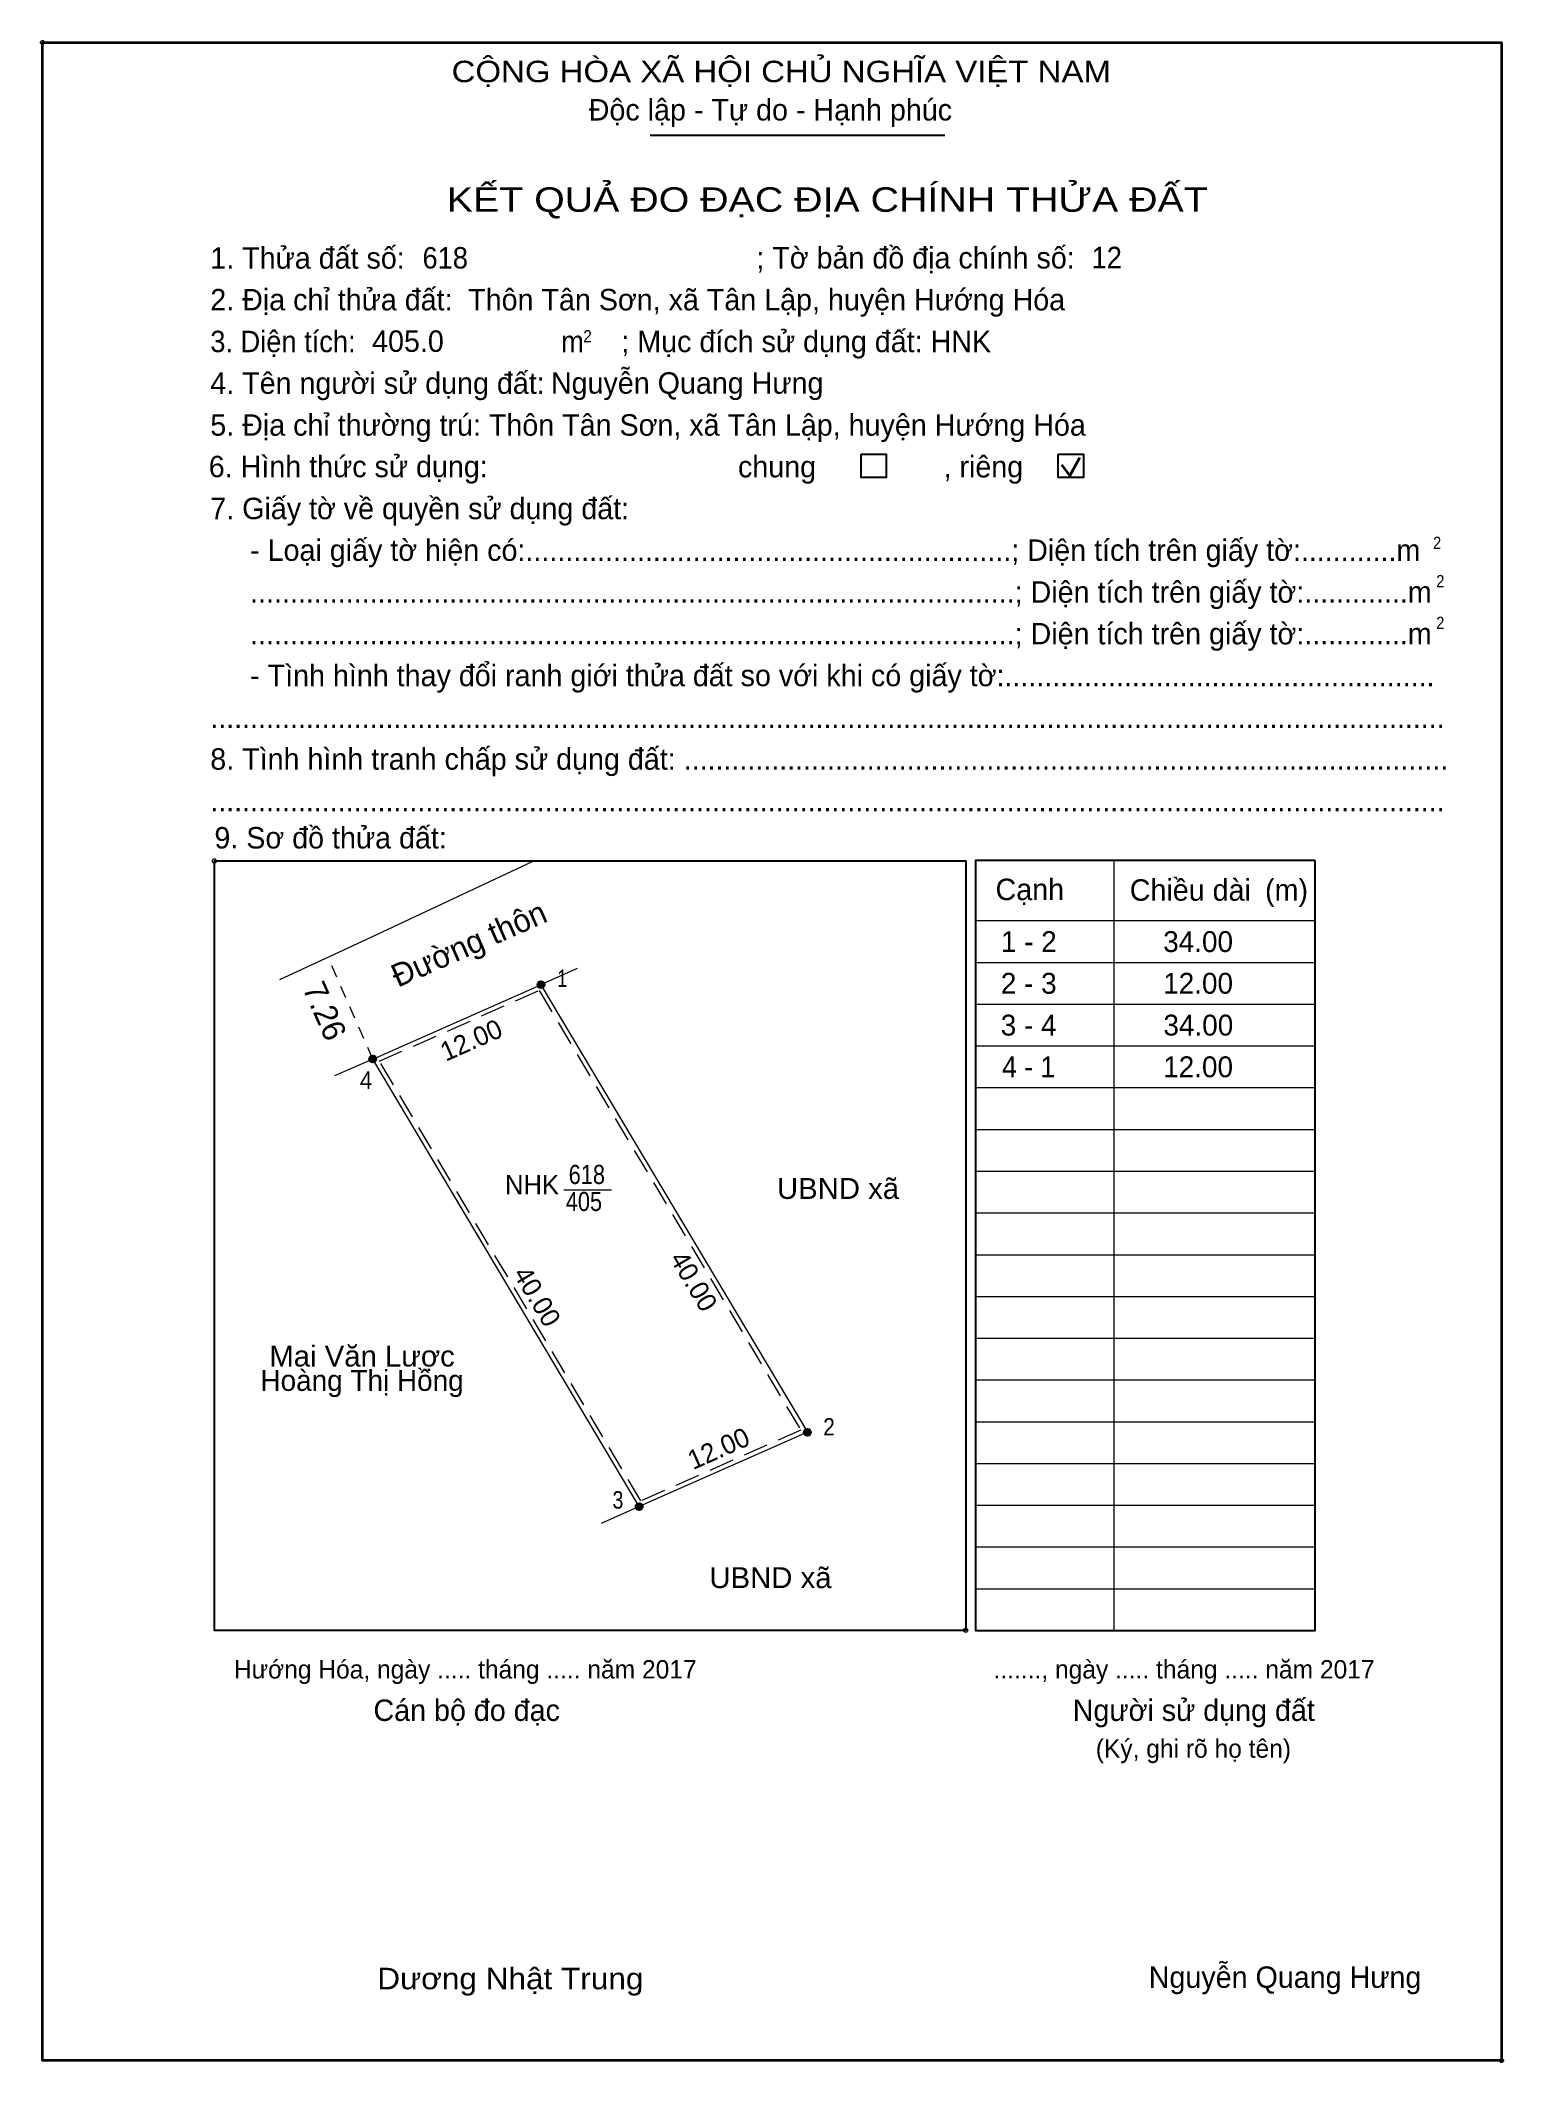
# Model space of a CAD drawing. Header units: metres. Extents: x 548003 to 548949, y 1837785 to 1838071.
# Drawn here: x 548335.4 to 548430.9, y 1837790.8 to 1837922.8 of the extents above; entities that cross this region are included whole.
import ezdxf
from ezdxf.enums import TextEntityAlignment as Align

# ---------------------------------------------------------------- set-up
doc = ezdxf.new("R2010")
doc.units = ezdxf.units.M
doc.header["$LTSCALE"] = 0.54
doc.header["$PDMODE"] = 32
doc.header["$PDSIZE"] = 0.27
doc.linetypes.add('MEDIUM_DASHED', pattern=[4.5, 3, -1.5])
doc.linetypes.add('SHORT_DASHED', pattern=[2.7, 1.5, -1.2])
for name, color, linetype, lineweight in [('1', 7, 'Continuous', 13), ('10', 7, 'Continuous', 13), ('11', 7, 'Continuous', 25), ('2', 7, 'Continuous', 35), ('27', 7, 'Continuous', 13), ('50', 7, 'Continuous', 25), ('63', 7, 'Continuous', 13), ('8', 7, 'Continuous', 13)]:
    doc.layers.add(name, color=color, linetype=linetype, lineweight=lineweight)
for name, color, linetype in [('36', 7, 'Continuous'), ('48', 7, 'Continuous'), ('52', 7, 'Continuous'), ('6', 7, 'Continuous'), ('9', 7, 'Continuous')]:
    doc.layers.add(name, color=color, linetype=linetype)

msp = doc.modelspace()

# ---------------------------------------------------------------- texts
at = {"layer": '1'}
for s, height, width, p in [('CỘNG HÒA XÃ HỘI CHỦ NGHĨA VIỆT NAM', 1.399, 1.15, (548362.23, 1837920.08)), ('3. Diện tích:', 1.399, 0.95, (548346.48, 1837902.46)), ('m', 1.399, 0.95, (548369.38, 1837902.46)), ('2', 0.7991, 0.95, (548370.82, 1837903.1)), ('2', 0.7991, 0.9, (548426.28, 1837889.62)), ('2', 0.7991, 0.9, (548426.49, 1837887.12)), ('2', 0.7991, 0.9, (548426.49, 1837884.4)), ('Dương Nhật Trung', 1.399, 1.1, (548357.38, 1837795.62))]:
    msp.add_text(s, height=height, dxfattribs=dict(at, width=width)).set_placement(p)
for s, height, p in [('Độc lập - Tự do - Hạnh phúc', 1.399, (548371.18, 1837917.58)), ('1. Thửa đất số:', 1.399, (548346.48, 1837907.91)), ('; Tờ bản đồ địa chính số:', 1.399, (548382.12, 1837907.92)), ('2. Địa chỉ thửa đất:', 1.399, (548346.48, 1837905.19)), ('; Mục đích sử dụng đất: HNK', 1.399, (548373.31, 1837902.46)), ('4. Tên người sử dụng đất:', 1.399, (548346.48, 1837899.74)), ('5. Địa chỉ thường trú: Thôn Tân Sơn, xã Tân Lập, huyện Hướng Hóa', 1.399, (548346.48, 1837897.01)), ('chung                , riêng', 1.399, (548380.92, 1837894.29)), ('7. Giấy tờ về quyền sử dụng đất:', 1.399, (548346.48, 1837891.56)), ('     - Loại giấy tờ hiện có:.............................................................; Diện tích trên giấy tờ:............m', 1.399, (548346.48, 1837888.84)), ('     ................................................................................................; Diện tích trên giấy tờ:.............m', 1.399, (548346.48, 1837886.11)), ('     ................................................................................................; Diện tích trên giấy tờ:.............m', 1.399, (548346.48, 1837883.39)), ('     - Tình hình thay đổi ranh giới thửa đất so với khi có giấy tờ:......................................................', 1.399, (548346.48, 1837880.66)), ('...........................................................................................................................................................', 1.399, (548346.48, 1837877.94)), ('8. Tình hình tranh chấp sử dụng đất: ................................................................................................', 1.399, (548346.48, 1837875.21)), ('...........................................................................................................................................................', 1.399, (548346.48, 1837872.49)), ('9. Sơ đồ thửa đất:', 1.399, (548346.75, 1837870.07)), ('Cạnh', 1.399, (548397.73, 1837866.7)), ('Chiều dài', 1.399, (548406.49, 1837866.66)), ('(m)', 1.399, (548415.32, 1837866.67)), ('Hướng Hóa, ngày ..... tháng ..... năm 2017', 1.199, (548348.02, 1837815.9)), ('......., ngày ..... tháng ..... năm 2017', 1.199, (548397.6, 1837815.9)), ('Cán bộ đo đạc', 1.399, (548357.13, 1837813.13)), ('Người sử dụng đất', 1.399, (548402.77, 1837813.13)), ('(Ký, ghi rõ họ tên)', 1.199, (548404.27, 1837810.73))]:
    msp.add_text(s, height=height, dxfattribs=at).set_placement(p)
for s, height, width, p in [('KẾT QUẢ ĐO ĐẠC ĐỊA CHÍNH THỬA ĐẤT', 1.599, 1.2, (548386.75, 1837911.62)), ('618', 1.25, 0.85, (548371.055, 1837848.17)), ('405', 1.25, 0.85, (548370.865, 1837846.41))]:
    msp.add_text(s, height=height, dxfattribs=dict(at, width=width)).set_placement(p, align=Align.CENTER)
msp.add_text('NHK', height=1.25, dxfattribs=at).set_placement((548367.475, 1837847.5), align=Align.CENTER)
at = {"layer": '10'}
for s, rotation, p in [('Đường thôn', 23.832, (548358.72, 1837860.98)), ('7.26', 293.832, (548352.48, 1837860.95))]:
    msp.add_text(s, height=1.5, rotation=rotation, dxfattribs=at).set_placement(p)
at = {"layer": '36', "width": 1.05}
for s, p in [('UBND xã', (548387.45, 1837847.2)), ('Mai Văn Lược', (548356.385, 1837836.26)), ('UBND xã', (548383.04, 1837821.8))]:
    msp.add_text(s, height=1.362, dxfattribs=at).set_placement(p, align=Align.CENTER)
at = {"layer": '36'}
msp.add_text('Hoàng Thị Hồng', height=1.362, dxfattribs=at).set_placement((548356.385, 1837834.67), align=Align.CENTER)
at = {"layer": '48'}
msp.add_text('6. Hình thức sử dụng:', height=1.399, dxfattribs=at).set_placement((548346.38, 1837894.3))
at = {"layer": '52'}
for s, p in [('1 - 2', (548399.9, 1837863.31)), ('34.00', (548410.95, 1837863.31)), ('2 - 3', (548399.895, 1837860.59)), ('12.00', (548410.95, 1837860.59)), ('3 - 4', (548399.89, 1837857.86)), ('34.00', (548410.965, 1837857.86)), ('12.00', (548410.95, 1837855.14))]:
    msp.add_text(s, height=1.362, dxfattribs=at).set_placement(p, align=Align.CENTER)
at = {"layer": '52', "width": 0.95}
msp.add_text('4 - 1', height=1.362, dxfattribs=at).set_placement((548399.89, 1837855.14), align=Align.CENTER)
at = {"layer": '6', "width": 0.95}
for s, p in [('618', (548360.33, 1837907.92)), ('12', (548404, 1837907.94))]:
    msp.add_text(s, height=1.399, dxfattribs=at).set_placement(p)
at = {"layer": '6'}
for s, p in [('Thôn Tân Sơn, xã Tân Lập, huyện Hướng Hóa', (548363.31, 1837905.19)), ('405.0', (548357.04, 1837902.48)), ('Nguyễn Quang Hưng', (548368.71, 1837899.75)), ('Nguyễn Quang Hưng', (548407.73, 1837795.71))]:
    msp.add_text(s, height=1.399, dxfattribs=at).set_placement(p)
at = {"layer": '63'}
for s, rotation, p in [('12.00', 23.832, (548363.7625, 1837856.9948)), ('40.00', 300.767, (548377.4994, 1837841.5097)), ('40.00', 300.767, (548367.2764, 1837840.5147)), ('12.00', 23.832, (548379.9025, 1837830.3448))]:
    msp.add_text(s, height=1.25, rotation=rotation, dxfattribs=at).set_placement(p, align=Align.CENTER)
at = {"layer": '9'}
for s, width, p in [('1', 0.75, (548369.45, 1837861.04)), ('4', 0.95, (548356.645, 1837854.38)), ('2', 0.9, (548386.86, 1837831.76)), ('3', 0.85, (548373.085, 1837826.99))]:
    msp.add_text(s, height=1.135, dxfattribs=dict(at, width=width)).set_placement(p, align=Align.CENTER)

# ---------------------------------------------------------------- hatches: boundary and pattern name
at = {"layer": '11'}
for points in [[(548368.2871, 1837861.18, 1), (548367.8329, 1837861.18, 1)], [(548357.3071, 1837856.33, 1), (548356.8529, 1837856.33, 1)], [(548385.6798, 1837831.9654, 1), (548385.2257, 1837831.9654, 1)], [(548374.6971, 1837827.12, 1), (548374.2429, 1837827.12, 1)], [(548374.6971, 1837827.12, 1), (548374.2429, 1837827.12, 1)]]:
    msp.add_hatch(color=256, dxfattribs=at).paths.add_polyline_path(points)

# ---------------------------------------------------------------- linework, layer by layer
at = {"layer": '1', "lineweight": 25}
for p, q in [((548375.18, 1837916.63), (548394.43, 1837916.63)), ((548418.6, 1837819.04), (548418.6, 1837869.28))]:
    msp.add_line(p, q, dxfattribs=at)
at = {"layer": '1', "lineweight": 35}
for p, q in [((548402.03, 1837895.1), (548402.58, 1837894.4)), ((548402.58, 1837894.4), (548403.23, 1837895.58))]:
    msp.add_line(p, q, dxfattribs=at)
at = {"layer": '1'}
for p, q in [((548405.44, 1837869.28), (548405.44, 1837819.04)), ((548396.42, 1837865.36), (548411.67, 1837865.36)), ((548411.67, 1837865.36), (548418.6, 1837865.36)), ((548396.42, 1837862.63), (548411.67, 1837862.63)), ((548411.67, 1837862.63), (548418.6, 1837862.63)), ((548396.42, 1837859.91), (548411.67, 1837859.91)), ((548411.67, 1837859.91), (548418.6, 1837859.91)), ((548396.42, 1837857.18), (548411.67, 1837857.18)), ((548411.67, 1837857.18), (548418.6, 1837857.18)), ((548396.42, 1837854.46), (548411.67, 1837854.46)), ((548411.67, 1837854.46), (548418.6, 1837854.46)), ((548396.42, 1837851.73), (548411.67, 1837851.73)), ((548411.67, 1837851.73), (548418.6, 1837851.73)), ((548396.42, 1837849.01), (548411.67, 1837849.01)), ((548411.67, 1837849.01), (548418.6, 1837849.01)), ((548396.42, 1837846.28), (548411.67, 1837846.28)), ((548411.67, 1837846.28), (548418.6, 1837846.28)), ((548396.42, 1837843.56), (548411.67, 1837843.56)), ((548411.67, 1837843.56), (548418.6, 1837843.56)), ((548396.42, 1837840.83), (548411.67, 1837840.83)), ((548411.67, 1837840.83), (548418.6, 1837840.83)), ((548396.42, 1837838.11), (548411.67, 1837838.11)), ((548411.67, 1837838.11), (548418.6, 1837838.11)), ((548396.42, 1837835.39), (548411.67, 1837835.39)), ((548411.67, 1837835.39), (548418.6, 1837835.39)), ((548396.42, 1837832.66), (548411.67, 1837832.66)), ((548411.67, 1837832.66), (548418.6, 1837832.66)), ((548396.42, 1837829.94), (548411.67, 1837829.94)), ((548411.67, 1837829.94), (548418.6, 1837829.94)), ((548396.42, 1837827.21), (548411.67, 1837827.21)), ((548411.67, 1837827.21), (548418.6, 1837827.21)), ((548396.42, 1837824.49), (548411.67, 1837824.49)), ((548411.67, 1837824.49), (548418.6, 1837824.49)), ((548396.42, 1837821.76), (548411.67, 1837821.76)), ((548411.67, 1837821.76), (548418.6, 1837821.76))]:
    msp.add_line(p, q, dxfattribs=at)
at = {"layer": '1', "lineweight": 25}
msp.add_lwpolyline([(548346.75, 1837869.26), (548395.78, 1837869.26), (548395.78, 1837819.04), (548346.75, 1837819.04)], close=True, dxfattribs=at)
msp.add_lwpolyline([(548418.6, 1837869.28), (548396.42, 1837869.28), (548396.42, 1837819.04), (548418.6, 1837819.04), (548418.6, 1837819.53)], dxfattribs=at)
at = {"layer": '1'}
msp.add_lwpolyline([(548368.06, 1837861.18), (548385.45, 1837831.97), (548374.47, 1837827.12), (548357.08, 1837856.33)], close=True, dxfattribs=at)
for p in [(548335.53, 1837922.67), (548346.75, 1837869.26), (548395.78, 1837819.04), (548430.75, 1837790.97)]:
    msp.add_point(p, dxfattribs=at)
at = {"layer": '10'}
for p, q in [((548356.69, 1837864.16), (548367.56, 1837869.24)), ((548351.01, 1837861.51), (548356.69, 1837864.16))]:
    msp.add_line(p, q, dxfattribs=at)
at = {"layer": '10', "linetype": 'SHORT_DASHED'}
msp.add_line((548357.09, 1837856.33), (548354.15, 1837862.98), dxfattribs=at)
at = {"layer": '10'}
msp.add_lwpolyline([(548374.47, 1837827.12), (548357.08, 1837856.33), (548368.06, 1837861.18), (548385.45, 1837831.97)], close=True, dxfattribs=at)
at = {"layer": '10', "linetype": 'MEDIUM_DASHED'}
msp.add_lwpolyline([(548374.59, 1837827.5), (548357.51, 1837856.19), (548367.94, 1837860.8), (548385.02, 1837832.1)], close=True, dxfattribs=at)
at = {"layer": '11'}
for centre in [(548368.06, 1837861.18), (548357.08, 1837856.33), (548385.4527, 1837831.9654), (548374.47, 1837827.12), (548374.47, 1837827.12)]:
    msp.add_circle(centre, 0.2271, dxfattribs=at)
at = {"layer": '2'}
msp.add_lwpolyline([(548335.53, 1837922.67), (548430.75, 1837922.67), (548430.75, 1837790.97), (548335.53, 1837790.97)], close=True, dxfattribs=at)
at = {"layer": '27'}
for p, q in [((548370.43, 1837862.23), (548367.94, 1837861.13)), ((548357.08, 1837856.33), (548354.59, 1837855.23)), ((548374.47, 1837827.12), (548371.98, 1837826.02))]:
    msp.add_line(p, q, dxfattribs=at)
at = {"layer": '50'}
for points in [[(548388.96, 1837895.81), (548390.59, 1837895.81), (548390.59, 1837894.28), (548388.96, 1837894.28)], [(548401.82, 1837895.81), (548403.46, 1837895.81), (548403.46, 1837894.28), (548401.82, 1837894.28)]]:
    msp.add_lwpolyline(points, close=True, dxfattribs=at)
at = {"layer": '8'}
msp.add_line((548369.55, 1837847.8), (548372.66, 1837847.8), dxfattribs=at)

msp.set_redraw_order([(e.dxf.handle, doc.entitydb.next_handle()) for e in msp.query("TEXT MTEXT ATTDEF DIMENSION ARC_DIMENSION")])  # texts and dimensions are drawn at this point

doc.saveas('drawing.dxf')
